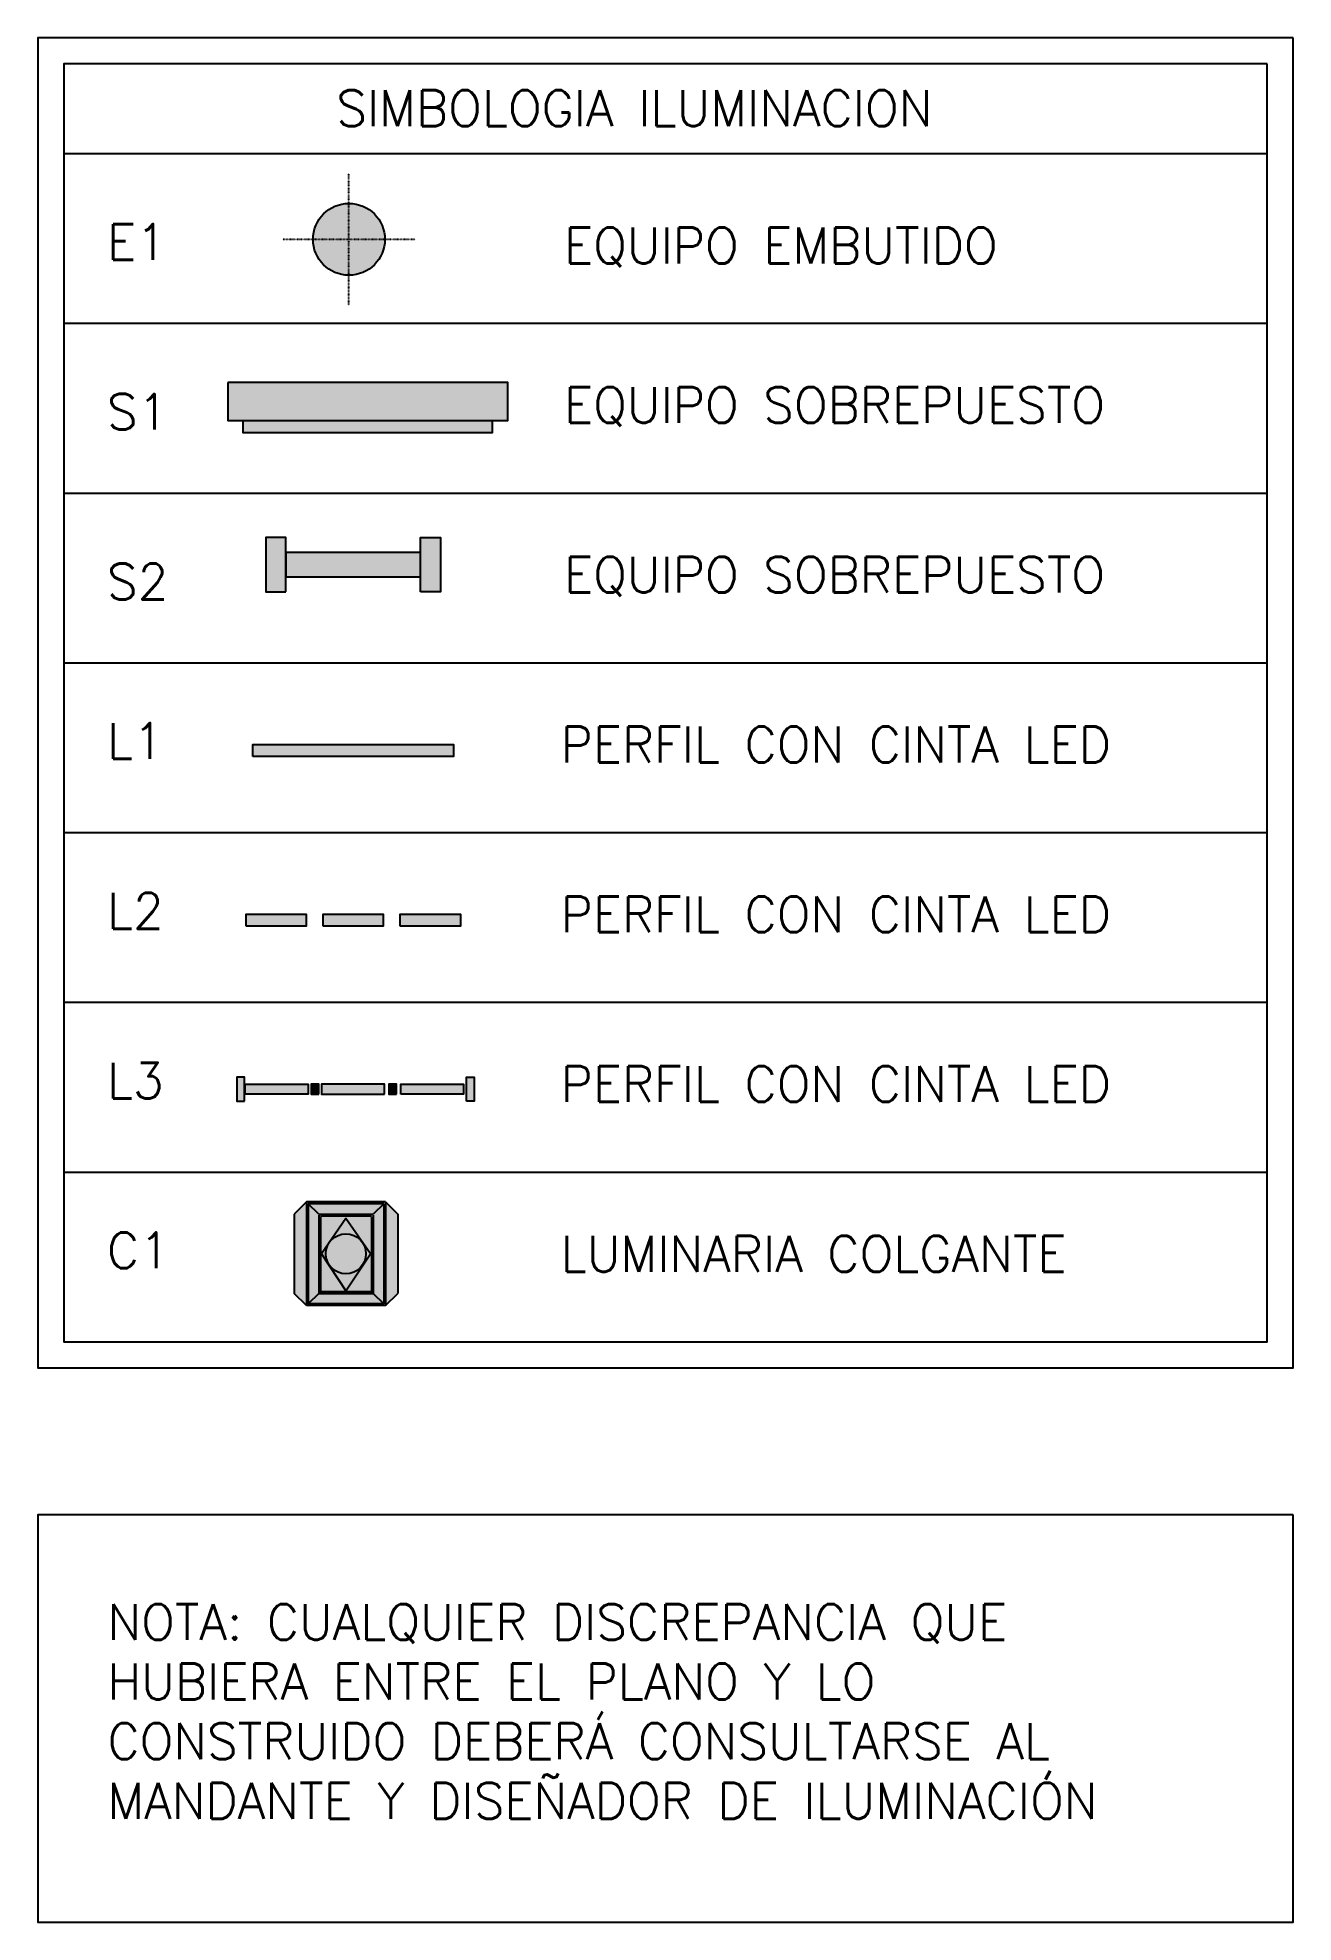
# Model space of a CAD drawing. Header units: millimetres. Extents: x -51650 to -4299, y 104 to 53299.
# Drawn here: x -51650 to -37167, y 9131 to 30867 of the extents above; entities that cross this region are included whole.
import ezdxf

# ---------------------------------------------------------------- set-up
doc = ezdxf.new("R2010")
doc.units = ezdxf.units.MM
doc.header["$LTSCALE"] = 0.3
doc.linetypes.add('ACAD_ISO03W100', pattern=[30, 12, -18])
for name, color, linetype in [('I-EQUIPOS', 150, 'Continuous'), ('I-LINEAS', 8, 'ACAD_ISO03W100'), ('I-TEXT', 4, 'Continuous'), ('Muros', 4, 'Continuous')]:
    doc.layers.add(name, color=color, linetype=linetype)
doc.styles.add('Romans', font='romans.shx')

msp = doc.modelspace()

# ---------------------------------------------------------------- texts
at = {"layer": 'I-TEXT', "style": 'Romans'}
for s, p in [('E1', (-50851, 28304.7)), ('S1', (-50851, 26346.7)), ('S2', (-50851, 24388.7)), ('L1', (-50851, 22549.3)), ('L2', (-50851, 20591.3)), ('L3', (-50851, 18633.3)), ('C1', (-50851, 16675.3))]:
    msp.add_text(s, height=412.5, dxfattribs=at).set_placement(p)
at = {"layer": 'I-TEXT', "color": 6, "insert": (-48206, 30260.4), "char_height": 412.5, "attachment_point": 1, "style": 'Romans'}
msp.add_mtext('SIMBOLOGIA ILUMINACION', dxfattribs=at)
at = {"layer": 'I-TEXT', "char_height": 412.5, "attachment_point": 1, "style": 'Romans'}
for s, insert in [('EQUIPO EMBUTIDO', (-45579.4, 28676.6)), ('EQUIPO SOBREPUESTO', (-45579.4, 26837.1)), ('EQUIPO SOBREPUESTO', (-45579.4, 24879.1)), ('PERFIL CON CINTA LED', (-45617.5, 22921.1)), ('PERFIL CON CINTA LED', (-45617.5, 20963.2)), ('PERFIL CON CINTA LED', (-45617.5, 19005.2)), ('LUMINARIA COLGANTE', (-45617.5, 17047.2))]:
    msp.add_mtext(s, dxfattribs=dict(at, insert=insert))
at = {"layer": 'I-TEXT', "insert": (-50845.6, 12802), "char_height": 412.5, "width": 13049.357, "attachment_point": 1, "style": 'Romans'}
msp.add_mtext('NOTA: CUALQUIER DISCREPANCIA QUE HUBIERA ENTRE EL PLANO Y LO CONSTRUIDO DEBERÁ CONSULTARSE AL MANDANTE Y DISEÑADOR DE ILUMINACIÓN', dxfattribs=at)

# ---------------------------------------------------------------- blocks, each defined once
blk = doc.blocks.new('C1')
at = {"layer": 'I-EQUIPOS'}
h = blk.add_hatch(color=254, dxfattribs=at)
h.dxf.hatch_style = 1
h.paths.add_polyline_path([(-8713.4, 2023.9), (-8726, 2011.3), (-8726, 1930.3), (-8713.4, 1917.7), (-8632.4, 1917.7), (-8632.4, 2023.9)])
h.paths.add_polyline_path([(-8619.8, 2011.3), (-8632.4, 2023.9), (-8632.4, 1917.7), (-8619.8, 1930.3)])
for p, q in [((-8713.4, 2023.9), (-8726, 2011.3)), ((-8726, 2011.3), (-8726, 1930.3)), ((-8713.4, 2023.9), (-8713.4, 1917.7)), ((-8632.4, 2023.9), (-8713.4, 2023.9)), ((-8711.6, 2022.1), (-8711.6, 1919.5)), ((-8634.2, 2022.1), (-8711.6, 2022.1)), ((-8700.8, 2011.3), (-8711.6, 2022.1)), ((-8700.8, 2011.3), (-8645, 2011.3)), ((-8700.8, 2010.4), (-8700.8, 1929.4)), ((-8699, 2009.5), (-8646.8, 2009.5)), ((-8699, 2008.6), (-8699, 1931.2)), ((-8646.8, 2008.6), (-8646.8, 1931.2)), ((-8634.2, 2022.1), (-8645, 2011.3)), ((-8645, 2010.4), (-8645, 1929.4)), ((-8634.2, 2022.1), (-8634.2, 1919.5)), ((-8632.4, 2023.9), (-8632.4, 1917.7)), ((-8632.4, 2023.9), (-8619.8, 2011.3)), ((-8619.8, 2011.3), (-8619.8, 1930.3)), ((-8713.4, 1917.7), (-8726, 1930.3)), ((-8700.8, 1930.3), (-8711.6, 1919.5)), ((-8700.8, 1930.3), (-8645, 1930.3)), ((-8699, 1932.1), (-8646.8, 1932.1)), ((-8645, 1930.3), (-8634.2, 1919.5)), ((-8632.4, 1917.7), (-8619.8, 1930.3)), ((-8632.4, 1917.7), (-8713.4, 1917.7)), ((-8634.2, 1919.5), (-8711.6, 1919.5))]:
    blk.add_line(p, q, dxfattribs=at)
blk.add_lwpolyline([(-8647.9, 1970.8), (-8672.9, 2007), (-8697.9, 1970.8), (-8672.9, 1932.9)], close=True, dxfattribs=at)
blk.add_circle((-8672.9, 1970.8), 20.5, dxfattribs=at)

# ---------------------------------------------------------------- hatches: boundary and pattern name
at = {"layer": 'I-EQUIPOS'}
h = msp.add_hatch(color=254, dxfattribs=at)
h.dxf.hatch_style = 1
h.paths.add_polyline_path([(-48059.8, 28127.3, 0.4142136), (-47645.7, 28541.5), (-48059.8, 28541.5)])
h.paths.add_polyline_path([(-48474, 28541.5, 0.4142136), (-48059.8, 28127.3), (-48059.8, 28541.5)])
h.paths.add_polyline_path([(-48059.8, 28955.7, 0.4142136), (-48474, 28541.5), (-48059.8, 28541.5)])
h.paths.add_polyline_path([(-48059.8, 28541.5), (-47645.7, 28541.5, 0.4142136), (-48059.8, 28955.7)])
h = msp.add_hatch(color=254, dxfattribs=at)
h.dxf.hatch_style = 1
h.paths.add_polyline_path([(-46227.6, 26454.1), (-46227.6, 26891.5), (-49457.3, 26891.5), (-49457.3, 26454.1)])
h.paths.add_polyline_path([(-49282.4, 26454.1), (-49282.4, 26313), (-46402.5, 26313), (-46402.5, 26454.1)])
h = msp.add_hatch(color=254, dxfattribs=at)
h.dxf.hatch_style = 1
h.paths.add_polyline_path([(-47003.2, 25102.2), (-47233.2, 25102.2), (-47233.2, 24476.4), (-47003.2, 24476.4)])
h.paths.add_polyline_path([(-48787.9, 25102.2), (-49017.9, 25102.2), (-49017.9, 24476.4), (-48787.9, 24476.4)])
h.paths.add_polyline_path([(-47233.2, 24648), (-47233.2, 24930.6), (-48787.9, 24930.6), (-48787.9, 24648)])
h.paths.add_polyline_path([(-48613, 24648), (-48613, 24648), (-47408.2, 24648), (-47408.2, 24648)], flags=17)
h = msp.add_hatch(color=254, dxfattribs=at)
h.dxf.hatch_style = 1
h.paths.add_polyline_path([(-46853.5, 22577.3), (-46853.5, 22717.2), (-49167.6, 22717.2), (-49167.6, 22577.3)])
h = msp.add_hatch(color=254, dxfattribs=at)
h.dxf.hatch_style = 1
h.paths.add_polyline_path([(-48552.1, 20619.3), (-48552.1, 20759.2), (-49246.3, 20759.2), (-49246.3, 20619.3)])
h = msp.add_hatch(color=254, dxfattribs=at)
h.dxf.hatch_style = 1
h.paths.add_polyline_path([(-47663.5, 20619.3), (-47663.5, 20759.2), (-48357.7, 20759.2), (-48357.7, 20619.3)])
h = msp.add_hatch(color=254, dxfattribs=at)
h.dxf.hatch_style = 1
h.paths.add_polyline_path([(-46774.9, 20619.3), (-46774.9, 20759.2), (-47469.1, 20759.2), (-47469.1, 20619.3)])
h = msp.add_hatch(color=254, dxfattribs=at)
h.dxf.hatch_style = 1
h.paths.add_polyline_path([(-49352, 18602.2), (-49263.9, 18602.2), (-49263.9, 18877), (-49352, 18877)])
h = msp.add_hatch(color=254, dxfattribs=at)
h.dxf.hatch_style = 1
h.paths.add_polyline_path([(-48530.8, 18680.9), (-48530.8, 18798.4), (-49255.2, 18798.4), (-49255.2, 18680.9)])
h = msp.add_hatch(color=254, dxfattribs=at)
h.dxf.hatch_style = 1
h.paths.add_polyline_path([(-48496.9, 18682.5), (-48408.8, 18682.5), (-48408.8, 18796.7), (-48496.9, 18796.7)])
h = msp.add_hatch(color=254, dxfattribs=at)
h.dxf.hatch_style = 1
h.paths.add_polyline_path([(-48374.9, 18680.9), (-48374.9, 18798.4), (-47650.5, 18798.4), (-47650.5, 18680.9)])
h = msp.add_hatch(color=254, dxfattribs=at)
h.dxf.hatch_style = 1
h.paths.add_polyline_path([(-47600.2, 18682.5), (-47512.1, 18682.5), (-47512.1, 18796.7), (-47600.2, 18796.7)])
h = msp.add_hatch(color=254, dxfattribs=at)
h.dxf.hatch_style = 1
h.paths.add_polyline_path([(-46737.4, 18680.9), (-46737.4, 18798.4), (-47461.9, 18798.4), (-47461.9, 18680.9)])
h = msp.add_hatch(color=254, dxfattribs=at)
h.dxf.hatch_style = 1
h.paths.add_polyline_path([(-46616, 18877), (-46704.1, 18877), (-46704.1, 18602.2), (-46616, 18602.2)])
h = msp.add_hatch(color=254, dxfattribs=at)
h.dxf.hatch_style = 1
h.paths.add_polyline_path([(-46616, 18877), (-46704.1, 18877), (-46704.1, 18602.2), (-46616, 18602.2)])

# ---------------------------------------------------------------- linework, layer by layer
at = {"layer": 'I-EQUIPOS', "color": 1, "linetype": 'ACAD_ISO03W100', "ltscale": 0.03}
for points in [[(-48059.8, 27779.3), (-48059.8, 29303.7)], [(-47297.6, 28541.5), (-48822.1, 28541.5)]]:
    msp.add_lwpolyline(points, dxfattribs=at)
at = {"layer": 'I-EQUIPOS'}
for points in [[(-49457.3, 26891.5), (-49457.3, 26454.1), (-46227.6, 26454.1), (-46227.6, 26891.5), (-49457.3, 26891.5)], [(-49282.4, 26454.1), (-49282.4, 26313), (-46402.5, 26313), (-46402.5, 26454.1)], [(-48787.9, 24476.4), (-48787.9, 25102.2), (-49017.9, 25102.2), (-49017.9, 24476.4), (-48787.9, 24476.4)], [(-47233.2, 24476.4), (-47233.2, 25102.2), (-47003.2, 25102.2), (-47003.2, 24476.4), (-47233.2, 24476.4)], [(-48787.9, 24930.6), (-48787.9, 24648), (-47233.2, 24648), (-47233.2, 24930.6), (-48787.9, 24930.6)], [(-48613, 24648), (-48613, 24648), (-47408.2, 24648), (-47408.2, 24648)], [(-49167.6, 22577.3), (-49167.6, 22717.2), (-46853.5, 22717.2), (-46853.5, 22577.3), (-49167.6, 22577.3)], [(-49246.3, 20619.3), (-49246.3, 20759.2), (-48552.1, 20759.2), (-48552.1, 20619.3), (-49246.3, 20619.3)], [(-48357.7, 20619.3), (-48357.7, 20759.2), (-47663.5, 20759.2), (-47663.5, 20619.3), (-48357.7, 20619.3)], [(-47469.1, 20619.3), (-47469.1, 20759.2), (-46774.9, 20759.2), (-46774.9, 20619.3), (-47469.1, 20619.3)], [(-49263.9, 18602.2), (-49263.9, 18877), (-49352, 18877), (-49352, 18602.2), (-49263.9, 18602.2)], [(-49255.2, 18680.9), (-49255.2, 18798.4), (-48530.8, 18798.4), (-48530.8, 18680.9), (-49255.2, 18680.9)], [(-48408.8, 18682.5), (-48408.8, 18796.7), (-48496.9, 18796.7), (-48496.9, 18682.5), (-48408.8, 18682.5)], [(-47650.5, 18680.9), (-47650.5, 18798.4), (-48374.9, 18798.4), (-48374.9, 18680.9), (-47650.5, 18680.9)], [(-47512.1, 18682.5), (-47512.1, 18796.7), (-47600.2, 18796.7), (-47600.2, 18682.5), (-47512.1, 18682.5)], [(-47461.9, 18680.9), (-47461.9, 18798.4), (-46737.4, 18798.4), (-46737.4, 18680.9), (-47461.9, 18680.9)], [(-46704.1, 18602.2), (-46704.1, 18877), (-46616, 18877), (-46616, 18602.2), (-46704.1, 18602.2)], [(-46704.1, 18602.2), (-46704.1, 18877), (-46616, 18877), (-46616, 18602.2), (-46704.1, 18602.2)]]:
    msp.add_lwpolyline(points, dxfattribs=at)
msp.add_circle((-48059.8, 28541.5), 414.2, dxfattribs=at)
at = {"layer": 'I-LINEAS', "color": 1, "linetype": 'Continuous'}
msp.add_lwpolyline([(-37467.4, 30567.3), (-51350, 30567.3), (-51350, 15826), (-37467.4, 15826)], close=True, dxfattribs=at)
for points in [[(-51350, 29531.8), (-37467.4, 29531.8)], [(-51350, 27573.9), (-37467.4, 27573.9)], [(-51350, 25615.9), (-37467.4, 25615.9)], [(-51350, 25615.9), (-37467.4, 25615.9)], [(-51350, 23657.9), (-37467.4, 23657.9)], [(-51350, 21699.9), (-37467.4, 21699.9)], [(-51350, 19741.9), (-37467.4, 19741.9)], [(-51350, 17784), (-37467.4, 17784)]]:
    msp.add_lwpolyline(points, dxfattribs=at)
at = {"layer": 'I-TEXT'}
msp.add_lwpolyline([(-37167.4, 13830.3), (-51650, 13830.3), (-51650, 9131.3), (-37167.4, 9131.3)], close=True, dxfattribs=at)
at = {"layer": 'Muros'}
msp.add_lwpolyline([(-37167.4, 30867.3), (-51650, 30867.3), (-51650, 15526), (-37167.4, 15526)], close=True, dxfattribs=at)

# ---------------------------------------------------------------- block references
at = {"layer": 'I-EQUIPOS', "xscale": 11.26666666665694, "yscale": 11.26666666665694, "zscale": 11.26666666665694}
msp.add_blockref('C1', (49620, -5362.8), dxfattribs=at)

msp.set_redraw_order([(e.dxf.handle, doc.entitydb.next_handle()) for e in msp.query("TEXT MTEXT ATTDEF DIMENSION ARC_DIMENSION")])  # texts and dimensions are drawn at this point

doc.saveas('drawing.dxf')
